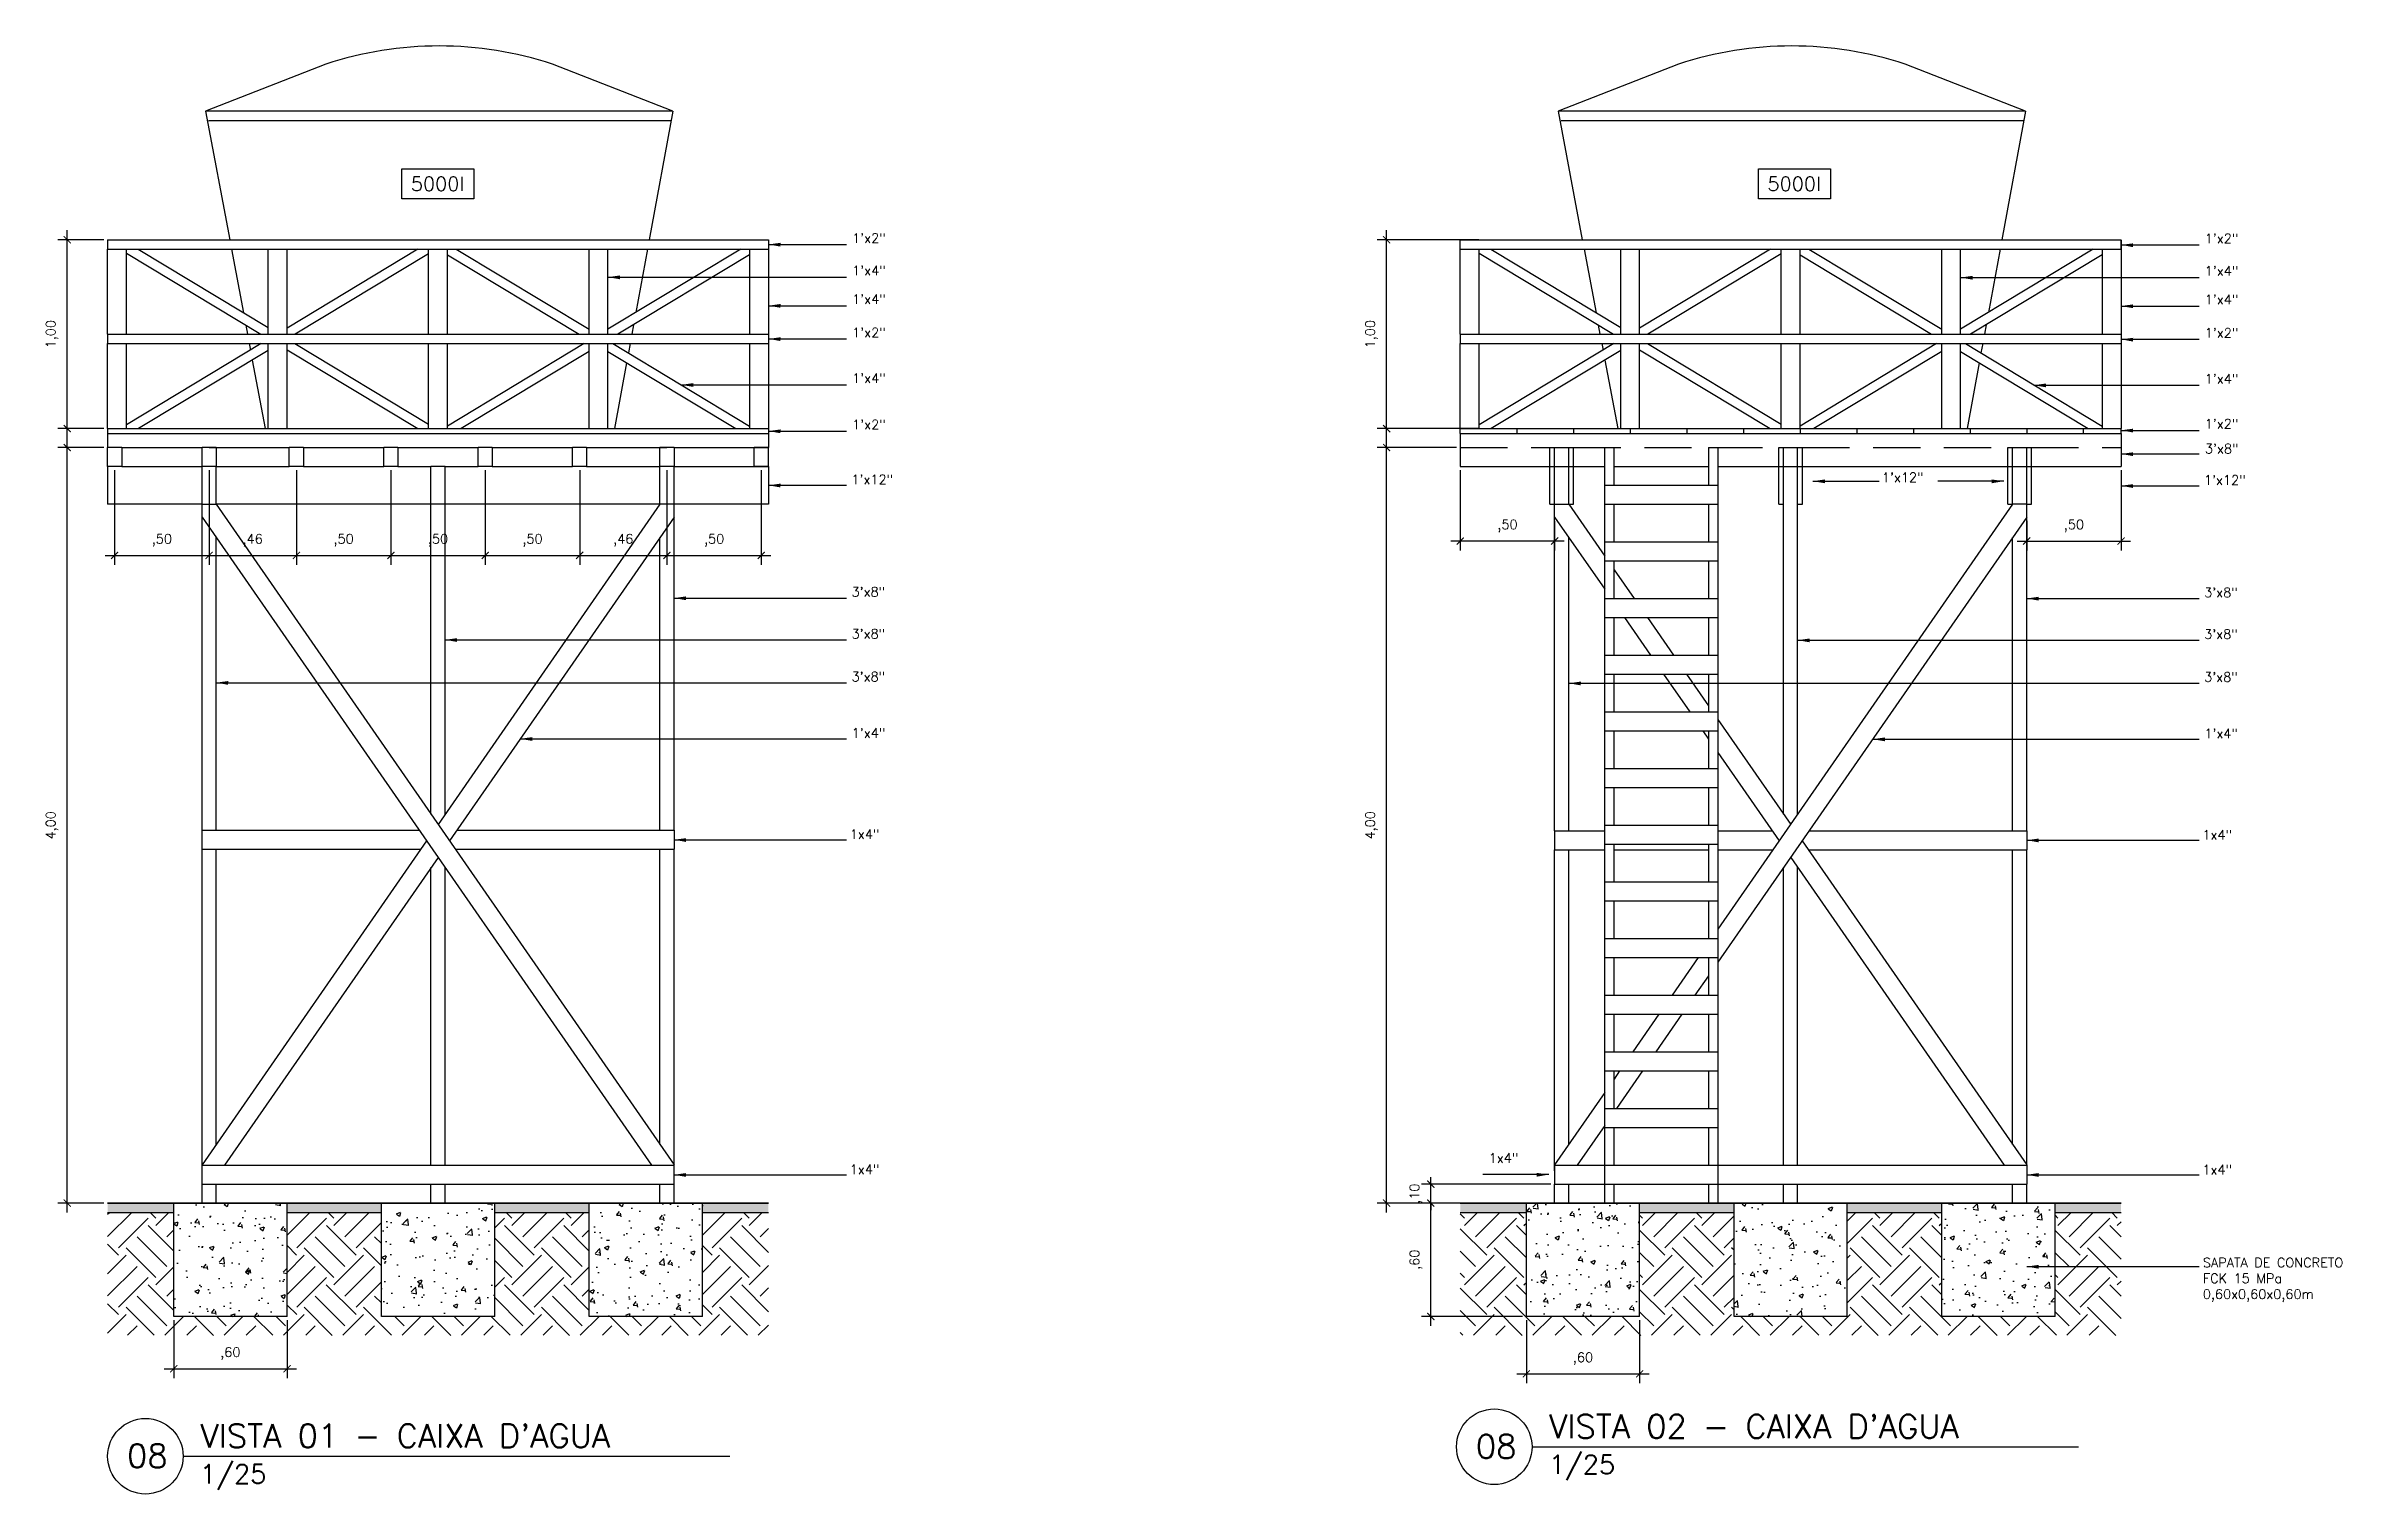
# Model space of a CAD drawing. Header units: millimetres. Extents: x 260 to 453, y 660 to 898.
# Drawn here: x 284.09 to 296.25, y 717.57 to 725.24 of the extents above; entities that cross this region are included whole.
import ezdxf

# ---------------------------------------------------------------- set-up
doc = ezdxf.new("R2010")
doc.units = ezdxf.units.MM
doc.linetypes.add('DASHED', pattern=[19.05, 12.7, -6.35])
doc.linetypes.add('HIDDEN', pattern=[0.375, 0.25, -0.125])
for name, color, linetype in [('AR_COTAS', 1, 'Continuous'), ('AR_SANITÁRIOS', 254, 'Continuous'), ('AR_SÍMBOLOS', 1, 'Continuous'), ('AR_TEXTOS', 2, 'Continuous'), ('CANT-COMPESADO E ESTR MADEIRA', 3, 'Continuous'), ('CANT-CORTE 01', 1, 'Continuous'), ('CANT-CORTE 03', 3, 'Continuous'), ('CANT-MOBILIARIO', 254, 'Continuous')]:
    doc.layers.add(name, color=color, linetype=linetype)
doc.styles.add('ROMANS', font='romans.shx')
doc.dimstyles.new('ESCALA 1.25', dxfattribs={"dimtxt": 0.05, "dimasz": 0.0375, "dimexe": 0.05, "dimexo": 0.02, "dimgap": 0.05, "dimtad": 1, "dimzin": 4, "dimtxsty": 'ROMANS', "dimblk": 'ARCHTICK', "dimcen": 0.5, "dimdle": 0.05, "dimclrd": 256, "dimclre": 256, "dimclrt": 2, "dimazin": 0, "dimtfac": 1, "dimtix": 1, "dimtmove": 2, "dimatfit": 0, "dimldrblk": 'ARCHTICK', "dimfxl": 1, "dimtolj": 1, "dimtzin": 0, "dimlwd": -1, "dimlwe": -1, "dimarcsym": 0})
pattern_1 = [(50, (-1065.41267, -206.37205), (0.227730836, -0.019923857), [0.0238125, -0.2619375]), (355, (-1065.41267, -206.37205), (-0.044053532, 0.238820804), [0.01905, -0.20955]), (100.451, (-1065.3937, -206.3737), (0.183678127, 0.21889586), [0.0202375, -0.2226125]), (46.1842, (-1065.41267, -206.30855), (0.3388488, -0.05255291), [0.03571875, -0.39290625]), (96.6356, (-1065.38443, -206.31293), (0.29675529, 0.309281945), [0.03035625, -0.33391875]), (351.184, (-1065.41267, -206.30855), (0.29675576, 0.3092814), [0.028575, -0.314325]), (21, (-1065.38092, -206.32442), (0.1895186, -0.127831898), [0.0238125, -0.2619375]), (326, (-1065.38092, -206.32442), (0.077252535, 0.230234958), [0.01905, -0.20955]), (71.4514, (-1065.36513, -206.33508), (0.266770613, 0.102403572), [0.0202375, -0.2226125]), (37.5, (-1065.41267, -206.37205), (0.003860754, 0.1056937986), [0, -0.20701, 0, -0.212725, 0, -0.21034375]), (7.5, (-1065.41267, -206.37205), (0.083524578, 0.1252257185), [0, -0.121285, 0, -0.2022475, 0, -0.08016875]), (327.5, (-1065.48347, -206.37205), (0.169488244, -0.00716093), [0, -0.079375, 0, -0.24765, 0, -0.3286125]), (317.5, (-1065.51522, -206.37205), (0.185161477, 0.031783114), [0, -0.1031875, 0, -0.164465, 0, -0.2333625])]
pattern_2 = [(50, (-1065.08436, -206.37205), (0.227730836, -0.019923857), [0.0238125, -0.2619375]), (355, (-1065.08436, -206.37205), (-0.044053532, 0.238820804), [0.01905, -0.20955]), (100.451, (-1065.06538, -206.3737), (0.183678127, 0.21889586), [0.0202375, -0.2226125]), (46.1842, (-1065.08436, -206.30855), (0.3388488, -0.05255291), [0.03571875, -0.39290625]), (96.6356, (-1065.05612, -206.31293), (0.29675529, 0.309281945), [0.03035625, -0.33391875]), (351.184, (-1065.08436, -206.30855), (0.29675576, 0.3092814), [0.028575, -0.314325]), (21, (-1065.0526, -206.32442), (0.1895186, -0.127831898), [0.0238125, -0.2619375]), (326, (-1065.0526, -206.32442), (0.077252535, 0.230234958), [0.01905, -0.20955]), (71.4514, (-1065.03681, -206.33508), (0.266770613, 0.102403572), [0.0202375, -0.2226125]), (37.5, (-1065.08436, -206.37205), (0.003860754, 0.1056937986), [0, -0.20701, 0, -0.212725, 0, -0.21034375]), (7.5, (-1065.08436, -206.37205), (0.083524578, 0.1252257185), [0, -0.121285, 0, -0.2022475, 0, -0.08016875]), (327.5, (-1065.15516, -206.37205), (0.169488244, -0.00716093), [0, -0.079375, 0, -0.24765, 0, -0.3286125]), (317.5, (-1065.18691, -206.37205), (0.185161477, 0.031783114), [0, -0.1031875, 0, -0.164465, 0, -0.2333625])]

msp = doc.modelspace()

# ---------------------------------------------------------------- texts
at = {"layer": 'AR_TEXTOS', "width": 5.4021, "style": 'ROMANS'}
for s, insert, char_height, attachment_point in [('5000l', (286.023, 724.545), 0.075, 1), ('5000l', (293.208, 724.545), 0.075, 1), ('1\'x2"', (288.36, 724.245), 0.05, 1), ('1\'x2"', (295.524, 724.243), 0.05, 1), ('1\'x4"', (288.36, 724.073), 0.05, 1), ('1\'x4"', (295.524, 724.071), 0.05, 1), ('1\'x4"', (288.36, 723.922), 0.05, 1), ('1\'x4"', (295.524, 723.92), 0.05, 1), ('1\'x2"', (288.36, 723.745), 0.05, 1), ('1\'x2"', (295.524, 723.743), 0.05, 1), ('1\'x4"', (288.36, 723.503), 0.05, 1), ('1\'x4"', (295.524, 723.5), 0.05, 1), ('1\'x2"', (288.36, 723.258), 0.05, 1), ('1\'x2"', (295.524, 723.262), 0.05, 1), ('3\'x8"', (295.703, 723.13), 0.05, 3), ('1\'x12"', (288.356, 722.967), 0.05, 1), ('1\'x12"', (293.814, 722.978), 0.05, 1), ('1\'x12"', (295.52, 722.964), 0.05, 1), ('3\'x8"', (288.357, 722.372), 0.05, 1), ('3\'x8"', (295.521, 722.369), 0.05, 1), ('3\'x8"', (288.357, 722.15), 0.05, 1), ('3\'x8"', (295.521, 722.148), 0.05, 1), ('3\'x8"', (288.357, 721.923), 0.05, 1), ('3\'x8"', (295.521, 721.921), 0.05, 1), ('1\'x4"', (288.358, 721.625), 0.05, 1), ('1\'x4"', (295.522, 721.622), 0.05, 1), ('1x4"', (288.348, 721.089), 0.05, 1), ('1x4"', (295.512, 721.086), 0.05, 1), ('1x4"', (291.732, 719.375), 0.05, 1), ('1x4"', (288.348, 719.315), 0.05, 1), ('1x4"', (295.512, 719.313), 0.05, 1), ('SAPATA DE CONCRETO \\PFCK 15 MPa\\P0,60x0,60x0,60m', (295.514, 718.821), 0.05, 1), ('1/25', (292.05, 717.777), 0.1, 1), ('1/25', (284.906, 717.727), 0.1, 1)]:
    msp.add_mtext(s, dxfattribs=dict(at, insert=insert, char_height=char_height, attachment_point=attachment_point))
at = {"layer": 'AR_TEXTOS', "color": 4, "char_height": 0.125, "width": 5.43977, "attachment_point": 4, "style": 'ROMANS'}
for s, insert in [("VISTA 01 - CAIXA D'AGUA", (284.909, 717.879)), ("VISTA 02 - CAIXA D'AGUA", (292.052, 717.929)), ('08', (284.52, 717.773)), ('08', (291.664, 717.823))]:
    msp.add_mtext(s, dxfattribs=dict(at, insert=insert))

# ---------------------------------------------------------------- blocks, each defined once
blk = doc.blocks.new('_ArchTick')
at = {"color": 0, "const_width": 0.15}
blk.add_lwpolyline([(-0.5, -0.5), (0.5, 0.5)], dxfattribs=at)
blk = doc.blocks.new('*D61')
at = {"layer": 'AR_COTAS', "transparency": 16777216}
for p, q in [((291.931, 718.491), (291.931, 718.157)), ((292.531, 718.491), (292.531, 718.157)), ((291.881, 718.207), (292.581, 718.207))]:
    blk.add_line(p, q, dxfattribs=at)
at = {"layer": 'Defpoints', "color": 0, "transparency": 16777216}
for p in [(291.931, 718.511), (292.531, 718.511), (292.531, 718.207)]:
    blk.add_point(p, dxfattribs=at)
at = {"layer": 'AR_COTAS', "transparency": 16777216, "xscale": 0.0375, "yscale": 0.0375, "zscale": 0.0375, "rotation": 180}
blk.add_blockref('_ArchTick', (291.931, 718.207), dxfattribs=at)
at = {"layer": 'AR_COTAS', "transparency": 16777216, "xscale": 0.0375, "yscale": 0.0375, "zscale": 0.0375}
blk.add_blockref('_ArchTick', (292.531, 718.207), dxfattribs=at)
at = {"layer": 'AR_COTAS', "color": 2, "transparency": 16777216, "insert": (292.231, 718.287), "char_height": 0.05, "attachment_point": 5, "style": 'ROMANS'}
blk.add_mtext('\\A1;,60', dxfattribs=at)
blk = doc.blocks.new('*D62')
at = {"layer": 'AR_COTAS', "transparency": 16777216}
for p, q in [((291.191, 723.161), (291.191, 724.261)), ((291.68, 724.211), (291.141, 724.211)), ((291.68, 723.211), (291.141, 723.211))]:
    blk.add_line(p, q, dxfattribs=at)
at = {"layer": 'Defpoints', "color": 0, "transparency": 16777216}
for p in [(291.191, 724.211), (291.7, 724.211), (291.7, 723.211)]:
    blk.add_point(p, dxfattribs=at)
at = {"layer": 'AR_COTAS', "transparency": 16777216, "xscale": 0.0375, "yscale": 0.0375, "zscale": 0.0375}
for p, rotation in [((291.191, 724.211), 90), ((291.191, 723.211), 270)]:
    blk.add_blockref('_ArchTick', p, dxfattribs=dict(at, rotation=rotation))
at = {"layer": 'AR_COTAS', "color": 2, "transparency": 16777216, "insert": (291.111, 723.711), "char_height": 0.05, "attachment_point": 5, "rotation": 90, "style": 'ROMANS'}
blk.add_mtext('\\A1;1,00', dxfattribs=at)
blk = doc.blocks.new('*D63')
at = {"layer": 'AR_COTAS', "transparency": 16777216}
for p, q in [((284.767, 718.491), (284.767, 718.184)), ((285.367, 718.491), (285.367, 718.184)), ((284.717, 718.234), (285.417, 718.234))]:
    blk.add_line(p, q, dxfattribs=at)
at = {"layer": 'Defpoints', "color": 0, "transparency": 16777216}
for p in [(284.767, 718.511), (285.367, 718.511), (285.367, 718.234)]:
    blk.add_point(p, dxfattribs=at)
at = {"layer": 'AR_COTAS', "transparency": 16777216, "xscale": 0.0375, "yscale": 0.0375, "zscale": 0.0375, "rotation": 180}
blk.add_blockref('_ArchTick', (284.767, 718.234), dxfattribs=at)
at = {"layer": 'AR_COTAS', "transparency": 16777216, "xscale": 0.0375, "yscale": 0.0375, "zscale": 0.0375}
blk.add_blockref('_ArchTick', (285.367, 718.234), dxfattribs=at)
at = {"layer": 'AR_COTAS', "color": 2, "transparency": 16777216, "insert": (285.067, 718.314), "char_height": 0.05, "attachment_point": 5, "style": 'ROMANS'}
blk.add_mtext('\\A1;,60', dxfattribs=at)
blk = doc.blocks.new('*D132')
at = {"layer": 'AR_COTAS', "transparency": 16777216}
for p, q in [((284.454, 722.991), (284.454, 722.49)), ((284.954, 722.991), (284.954, 722.49)), ((284.404, 722.54), (285.004, 722.54))]:
    blk.add_line(p, q, dxfattribs=at)
at = {"layer": 'Defpoints', "color": 0, "transparency": 16777216}
for p in [(284.454, 723.011), (284.954, 723.011), (284.954, 722.54)]:
    blk.add_point(p, dxfattribs=at)
at = {"layer": 'AR_COTAS', "transparency": 16777216, "xscale": 0.0375, "yscale": 0.0375, "zscale": 0.0375, "rotation": 180}
blk.add_blockref('_ArchTick', (284.454, 722.54), dxfattribs=at)
at = {"layer": 'AR_COTAS', "transparency": 16777216, "xscale": 0.0375, "yscale": 0.0375, "zscale": 0.0375}
blk.add_blockref('_ArchTick', (284.954, 722.54), dxfattribs=at)
at = {"layer": 'AR_COTAS', "color": 2, "transparency": 16777216, "insert": (284.704, 722.62), "char_height": 0.05, "attachment_point": 5, "style": 'ROMANS'}
blk.add_mtext('\\A1;,50', dxfattribs=at)
blk = doc.blocks.new('*D133')
at = {"layer": 'AR_COTAS', "transparency": 16777216}
for p, q in [((284.954, 722.991), (284.954, 722.49)), ((285.417, 722.991), (285.417, 722.49)), ((284.904, 722.54), (285.467, 722.54))]:
    blk.add_line(p, q, dxfattribs=at)
at = {"layer": 'Defpoints', "color": 0, "transparency": 16777216}
for p in [(284.954, 723.011), (285.417, 723.011), (285.417, 722.54)]:
    blk.add_point(p, dxfattribs=at)
at = {"layer": 'AR_COTAS', "transparency": 16777216, "xscale": 0.0375, "yscale": 0.0375, "zscale": 0.0375, "rotation": 180}
blk.add_blockref('_ArchTick', (284.954, 722.54), dxfattribs=at)
at = {"layer": 'AR_COTAS', "transparency": 16777216, "xscale": 0.0375, "yscale": 0.0375, "zscale": 0.0375}
blk.add_blockref('_ArchTick', (285.417, 722.54), dxfattribs=at)
at = {"layer": 'AR_COTAS', "color": 2, "transparency": 16777216, "insert": (285.185, 722.62), "char_height": 0.05, "attachment_point": 5, "style": 'ROMANS'}
blk.add_mtext('\\A1;,46', dxfattribs=at)
blk = doc.blocks.new('*D134')
at = {"layer": 'AR_COTAS', "transparency": 16777216}
for p, q in [((285.417, 722.991), (285.417, 722.49)), ((285.917, 722.991), (285.917, 722.49)), ((285.367, 722.54), (285.967, 722.54))]:
    blk.add_line(p, q, dxfattribs=at)
at = {"layer": 'Defpoints', "color": 0, "transparency": 16777216}
for p in [(285.417, 723.011), (285.917, 723.011), (285.917, 722.54)]:
    blk.add_point(p, dxfattribs=at)
at = {"layer": 'AR_COTAS', "transparency": 16777216, "xscale": 0.0375, "yscale": 0.0375, "zscale": 0.0375, "rotation": 180}
blk.add_blockref('_ArchTick', (285.417, 722.54), dxfattribs=at)
at = {"layer": 'AR_COTAS', "transparency": 16777216, "xscale": 0.0375, "yscale": 0.0375, "zscale": 0.0375}
blk.add_blockref('_ArchTick', (285.917, 722.54), dxfattribs=at)
at = {"layer": 'AR_COTAS', "color": 2, "transparency": 16777216, "insert": (285.667, 722.62), "char_height": 0.05, "attachment_point": 5, "style": 'ROMANS'}
blk.add_mtext('\\A1;,50', dxfattribs=at)
blk = doc.blocks.new('*D135')
at = {"layer": 'AR_COTAS', "transparency": 16777216}
for p, q in [((285.917, 722.991), (285.917, 722.49)), ((286.417, 722.991), (286.417, 722.49)), ((285.867, 722.54), (286.467, 722.54))]:
    blk.add_line(p, q, dxfattribs=at)
at = {"layer": 'Defpoints', "color": 0, "transparency": 16777216}
for p in [(285.917, 723.011), (286.417, 723.011), (286.417, 722.54)]:
    blk.add_point(p, dxfattribs=at)
at = {"layer": 'AR_COTAS', "transparency": 16777216, "xscale": 0.0375, "yscale": 0.0375, "zscale": 0.0375, "rotation": 180}
blk.add_blockref('_ArchTick', (285.917, 722.54), dxfattribs=at)
at = {"layer": 'AR_COTAS', "transparency": 16777216, "xscale": 0.0375, "yscale": 0.0375, "zscale": 0.0375}
blk.add_blockref('_ArchTick', (286.417, 722.54), dxfattribs=at)
at = {"layer": 'AR_COTAS', "color": 2, "transparency": 16777216, "insert": (286.167, 722.62), "char_height": 0.05, "attachment_point": 5, "style": 'ROMANS'}
blk.add_mtext('\\A1;,50', dxfattribs=at)
blk = doc.blocks.new('*D136')
at = {"layer": 'AR_COTAS', "transparency": 16777216}
for p, q in [((286.417, 722.991), (286.417, 722.49)), ((286.917, 722.991), (286.917, 722.49)), ((286.367, 722.54), (286.967, 722.54))]:
    blk.add_line(p, q, dxfattribs=at)
at = {"layer": 'Defpoints', "color": 0, "transparency": 16777216}
for p in [(286.417, 723.011), (286.917, 723.011), (286.917, 722.54)]:
    blk.add_point(p, dxfattribs=at)
at = {"layer": 'AR_COTAS', "transparency": 16777216, "xscale": 0.0375, "yscale": 0.0375, "zscale": 0.0375, "rotation": 180}
blk.add_blockref('_ArchTick', (286.417, 722.54), dxfattribs=at)
at = {"layer": 'AR_COTAS', "transparency": 16777216, "xscale": 0.0375, "yscale": 0.0375, "zscale": 0.0375}
blk.add_blockref('_ArchTick', (286.917, 722.54), dxfattribs=at)
at = {"layer": 'AR_COTAS', "color": 2, "transparency": 16777216, "insert": (286.667, 722.62), "char_height": 0.05, "attachment_point": 5, "style": 'ROMANS'}
blk.add_mtext('\\A1;,50', dxfattribs=at)
blk = doc.blocks.new('*D137')
at = {"layer": 'AR_COTAS', "transparency": 16777216}
for p, q in [((286.917, 722.991), (286.917, 722.49)), ((287.379, 722.991), (287.379, 722.49)), ((286.867, 722.54), (287.429, 722.54))]:
    blk.add_line(p, q, dxfattribs=at)
at = {"layer": 'Defpoints', "color": 0, "transparency": 16777216}
for p in [(286.917, 723.011), (287.379, 723.011), (287.379, 722.54)]:
    blk.add_point(p, dxfattribs=at)
at = {"layer": 'AR_COTAS', "transparency": 16777216, "xscale": 0.0375, "yscale": 0.0375, "zscale": 0.0375, "rotation": 180}
blk.add_blockref('_ArchTick', (286.917, 722.54), dxfattribs=at)
at = {"layer": 'AR_COTAS', "transparency": 16777216, "xscale": 0.0375, "yscale": 0.0375, "zscale": 0.0375}
blk.add_blockref('_ArchTick', (287.379, 722.54), dxfattribs=at)
at = {"layer": 'AR_COTAS', "color": 2, "transparency": 16777216, "insert": (287.148, 722.62), "char_height": 0.05, "attachment_point": 5, "style": 'ROMANS'}
blk.add_mtext('\\A1;,46', dxfattribs=at)
blk = doc.blocks.new('*D138')
at = {"layer": 'AR_COTAS', "transparency": 16777216}
for p, q in [((287.379, 722.991), (287.379, 722.49)), ((287.879, 722.991), (287.879, 722.49)), ((287.329, 722.54), (287.929, 722.54))]:
    blk.add_line(p, q, dxfattribs=at)
at = {"layer": 'Defpoints', "color": 0, "transparency": 16777216}
for p in [(287.379, 723.011), (287.879, 723.011), (287.879, 722.54)]:
    blk.add_point(p, dxfattribs=at)
at = {"layer": 'AR_COTAS', "transparency": 16777216, "xscale": 0.0375, "yscale": 0.0375, "zscale": 0.0375, "rotation": 180}
blk.add_blockref('_ArchTick', (287.379, 722.54), dxfattribs=at)
at = {"layer": 'AR_COTAS', "transparency": 16777216, "xscale": 0.0375, "yscale": 0.0375, "zscale": 0.0375}
blk.add_blockref('_ArchTick', (287.879, 722.54), dxfattribs=at)
at = {"layer": 'AR_COTAS', "color": 2, "transparency": 16777216, "insert": (287.629, 722.62), "char_height": 0.05, "attachment_point": 5, "style": 'ROMANS'}
blk.add_mtext('\\A1;,50', dxfattribs=at)
blk = doc.blocks.new('*D139')
at = {"layer": 'AR_COTAS', "transparency": 16777216}
for p, q in [((291.911, 719.111), (291.375, 719.111)), ((291.425, 718.461), (291.425, 719.161)), ((291.911, 718.511), (291.375, 718.511))]:
    blk.add_line(p, q, dxfattribs=at)
at = {"layer": 'Defpoints', "color": 0, "transparency": 16777216}
for p in [(291.425, 719.111), (291.931, 719.111), (291.931, 718.511)]:
    blk.add_point(p, dxfattribs=at)
at = {"layer": 'AR_COTAS', "transparency": 16777216, "xscale": 0.0375, "yscale": 0.0375, "zscale": 0.0375}
for p, rotation in [((291.425, 719.111), 90), ((291.425, 718.511), 270)]:
    blk.add_blockref('_ArchTick', p, dxfattribs=dict(at, rotation=rotation))
at = {"layer": 'AR_COTAS', "color": 2, "transparency": 16777216, "insert": (291.346, 718.811), "char_height": 0.05, "attachment_point": 5, "rotation": 90, "style": 'ROMANS'}
blk.add_mtext('\\A1;,60', dxfattribs=at)
blk = doc.blocks.new('*D140')
at = {"layer": 'AR_COTAS', "transparency": 16777216}
for p, q in [((291.425, 719.211), (291.425, 719.248)), ((292.061, 719.211), (291.375, 719.211)), ((291.561, 719.111), (291.375, 719.111)), ((291.425, 719.111), (291.425, 719.211)), ((291.425, 719.111), (291.425, 719.073))]:
    blk.add_line(p, q, dxfattribs=at)
at = {"layer": 'Defpoints', "color": 0, "transparency": 16777216}
for p in [(291.425, 719.211), (291.581, 719.111), (292.081, 719.211)]:
    blk.add_point(p, dxfattribs=at)
at = {"layer": 'AR_COTAS', "transparency": 16777216, "xscale": 0.0375, "yscale": 0.0375, "zscale": 0.0375}
for p, rotation in [((291.425, 719.211), 270), ((291.425, 719.111), 90)]:
    blk.add_blockref('_ArchTick', p, dxfattribs=dict(at, rotation=rotation))
at = {"layer": 'AR_COTAS', "color": 2, "transparency": 16777216, "insert": (291.346, 719.161), "char_height": 0.05, "attachment_point": 5, "rotation": 90, "style": 'ROMANS'}
blk.add_mtext('\\A1;,10', dxfattribs=at)
blk = doc.blocks.new('*D141')
at = {"layer": 'AR_COTAS', "transparency": 16777216}
for p, q in [((291.581, 722.991), (291.581, 722.566)), ((292.081, 722.723), (292.081, 722.566)), ((292.131, 722.616), (291.531, 722.616))]:
    blk.add_line(p, q, dxfattribs=at)
at = {"layer": 'Defpoints', "color": 0, "transparency": 16777216}
for p in [(291.581, 723.011), (292.081, 722.743), (291.581, 722.616)]:
    blk.add_point(p, dxfattribs=at)
at = {"layer": 'AR_COTAS', "transparency": 16777216, "xscale": 0.0375, "yscale": 0.0375, "zscale": 0.0375, "rotation": 180}
blk.add_blockref('_ArchTick', (291.581, 722.616), dxfattribs=at)
at = {"layer": 'AR_COTAS', "transparency": 16777216, "xscale": 0.0375, "yscale": 0.0375, "zscale": 0.0375}
blk.add_blockref('_ArchTick', (292.081, 722.616), dxfattribs=at)
at = {"layer": 'AR_COTAS', "color": 2, "transparency": 16777216, "insert": (291.831, 722.696), "char_height": 0.05, "attachment_point": 5, "style": 'ROMANS'}
blk.add_mtext('\\A1;,50', dxfattribs=at)
blk = doc.blocks.new('*D142')
at = {"layer": 'AR_COTAS', "transparency": 16777216}
for p, q in [((295.081, 722.991), (295.081, 722.566)), ((294.581, 722.723), (294.581, 722.566)), ((294.531, 722.616), (295.131, 722.616))]:
    blk.add_line(p, q, dxfattribs=at)
at = {"layer": 'Defpoints', "color": 0, "transparency": 16777216}
for p in [(295.081, 723.011), (294.581, 722.743), (295.081, 722.616)]:
    blk.add_point(p, dxfattribs=at)
at = {"layer": 'AR_COTAS', "transparency": 16777216, "xscale": 0.0375, "yscale": 0.0375, "zscale": 0.0375, "rotation": 180}
blk.add_blockref('_ArchTick', (294.581, 722.616), dxfattribs=at)
at = {"layer": 'AR_COTAS', "transparency": 16777216, "xscale": 0.0375, "yscale": 0.0375, "zscale": 0.0375}
blk.add_blockref('_ArchTick', (295.081, 722.616), dxfattribs=at)
at = {"layer": 'AR_COTAS', "color": 2, "transparency": 16777216, "insert": (294.831, 722.696), "char_height": 0.05, "attachment_point": 5, "style": 'ROMANS'}
blk.add_mtext('\\A1;,50', dxfattribs=at)
blk = doc.blocks.new('*D143')
at = {"layer": 'AR_COTAS', "transparency": 16777216}
for p, q in [((284.203, 719.061), (284.203, 723.161)), ((284.397, 723.111), (284.153, 723.111)), ((284.397, 719.111), (284.153, 719.111))]:
    blk.add_line(p, q, dxfattribs=at)
at = {"layer": 'Defpoints', "color": 0, "transparency": 16777216}
for p in [(284.203, 723.111), (284.417, 723.111), (284.417, 719.111)]:
    blk.add_point(p, dxfattribs=at)
at = {"layer": 'AR_COTAS', "transparency": 16777216, "xscale": 0.0375, "yscale": 0.0375, "zscale": 0.0375}
for p, rotation in [((284.203, 723.111), 90), ((284.203, 719.111), 270)]:
    blk.add_blockref('_ArchTick', p, dxfattribs=dict(at, rotation=rotation))
at = {"layer": 'AR_COTAS', "color": 2, "transparency": 16777216, "insert": (284.123, 721.111), "char_height": 0.05, "attachment_point": 5, "rotation": 90, "style": 'ROMANS'}
blk.add_mtext('\\A1;4,00', dxfattribs=at)
blk = doc.blocks.new('*D144')
at = {"layer": 'AR_COTAS', "transparency": 16777216}
for p, q in [((284.203, 723.161), (284.203, 724.261)), ((284.397, 724.211), (284.153, 724.211)), ((284.397, 723.211), (284.153, 723.211))]:
    blk.add_line(p, q, dxfattribs=at)
at = {"layer": 'Defpoints', "color": 0, "transparency": 16777216}
for p in [(284.203, 724.211), (284.417, 724.211), (284.417, 723.211)]:
    blk.add_point(p, dxfattribs=at)
at = {"layer": 'AR_COTAS', "transparency": 16777216, "xscale": 0.0375, "yscale": 0.0375, "zscale": 0.0375}
for p, rotation in [((284.203, 724.211), 90), ((284.203, 723.211), 270)]:
    blk.add_blockref('_ArchTick', p, dxfattribs=dict(at, rotation=rotation))
at = {"layer": 'AR_COTAS', "color": 2, "transparency": 16777216, "insert": (284.123, 723.711), "char_height": 0.05, "attachment_point": 5, "rotation": 90, "style": 'ROMANS'}
blk.add_mtext('\\A1;1,00', dxfattribs=at)
blk = doc.blocks.new('*D64')
at = {"layer": 'AR_COTAS', "transparency": 16777216}
for p, q in [((291.191, 719.061), (291.191, 723.161)), ((291.561, 723.111), (291.141, 723.111)), ((291.561, 719.111), (291.141, 719.111))]:
    blk.add_line(p, q, dxfattribs=at)
at = {"layer": 'Defpoints', "color": 0, "transparency": 16777216}
for p in [(291.191, 723.111), (291.581, 723.111), (291.581, 719.111)]:
    blk.add_point(p, dxfattribs=at)
at = {"layer": 'AR_COTAS', "transparency": 16777216, "xscale": 0.0375, "yscale": 0.0375, "zscale": 0.0375}
for p, rotation in [((291.191, 723.111), 90), ((291.191, 719.111), 270)]:
    blk.add_blockref('_ArchTick', p, dxfattribs=dict(at, rotation=rotation))
at = {"layer": 'AR_COTAS', "color": 2, "transparency": 16777216, "insert": (291.111, 721.111), "char_height": 0.05, "attachment_point": 5, "rotation": 90, "style": 'ROMANS'}
blk.add_mtext('\\A1;4,00', dxfattribs=at)

# ---------------------------------------------------------------- dimensions: what is measured, and where the dimension line sits
at = {"layer": 'AR_COTAS'}
for base, p1, p2, picture, middle in [((284.203, 724.211), (284.417, 723.211), (284.417, 724.211), '*D144', (284.123, 723.711)), ((284.203, 723.111), (284.417, 719.111), (284.417, 723.111), '*D143', (284.123, 721.111)), ((291.191, 723.111), (291.581, 719.111), (291.581, 723.111), '*D64', (291.111, 721.111)), ((291.425, 719.211), (291.581, 719.111), (292.081, 719.211), '*D140', (291.346, 719.161)), ((291.425, 719.111), (291.931, 718.511), (291.931, 719.111), '*D139', (291.346, 718.811))]:
    dim = msp.add_linear_dim(base=base, p1=p1, p2=p2, angle=90, dimstyle='ESCALA 1.25', dxfattribs=at)
    dim.commit()
    dim.dimension.update_dxf_attribs({"geometry": picture, "text_midpoint": middle})
for p1, p2, distance, picture, middle in [((291.7, 723.211), (291.7, 724.211), 0.51, '*D62', (291.111, 723.711)), ((284.767, 718.511), (285.367, 718.511), -0.277, '*D63', (285.067, 718.314)), ((291.931, 718.511), (292.531, 718.511), -0.304, '*D61', (292.231, 718.287))]:
    dim = msp.add_aligned_dim(p1=p1, p2=p2, distance=distance, dimstyle='ESCALA 1.25', dxfattribs=at)
    dim.commit()
    dim.dimension.update_dxf_attribs({"geometry": picture, "text_midpoint": middle})
for base, p1, p2, picture, middle in [((284.954, 722.54), (284.454, 723.011), (284.954, 723.011), '*D132', (284.704, 722.62)), ((285.417, 722.54), (284.954, 723.011), (285.417, 723.011), '*D133', (285.185, 722.62)), ((285.917, 722.54), (285.417, 723.011), (285.917, 723.011), '*D134', (285.667, 722.62)), ((286.417, 722.54), (285.917, 723.011), (286.417, 723.011), '*D135', (286.167, 722.62)), ((286.917, 722.54), (286.417, 723.011), (286.917, 723.011), '*D136', (286.667, 722.62)), ((287.379, 722.54), (286.917, 723.011), (287.379, 723.011), '*D137', (287.148, 722.62)), ((287.879, 722.54), (287.379, 723.011), (287.879, 723.011), '*D138', (287.629, 722.62)), ((291.581, 722.616), (292.081, 722.743), (291.581, 723.011), '*D141', (291.831, 722.696)), ((295.081, 722.616), (294.581, 722.743), (295.081, 723.011), '*D142', (294.831, 722.696))]:
    dim = msp.add_linear_dim(base=base, p1=p1, p2=p2, dimstyle='ESCALA 1.25', dxfattribs=at)
    dim.commit()
    dim.dimension.update_dxf_attribs({"geometry": picture, "text_midpoint": middle})

# ---------------------------------------------------------------- hatches: boundary and pattern name
at = {"layer": 'CANT-COMPESADO E ESTR MADEIRA'}
h = msp.add_hatch(dxfattribs=at)
h.set_pattern_fill('AR-SAND', color=256, scale=0.035, style=0)
h.set_pattern_definition([(37.5, (-1065.4127, -206.372), (-0.0560011, 1.7129463), [0, -1.35128, 0, -1.5113, 0, -1.444625]), (7.5, (-1065.4127, -206.372), (1.5733315, 2.508888), [0, -0.72898, 0, -1.21793, 0, -0.466725]), (327.5, (-1066.5061, -206.372), (2.7684733, 0.0050301), [0, -0.4445, 0, -1.6002, 0, -2.08915]), (317.5, (-1066.5061, -206.372), (2.6724476, 0.7802526), [0, -0.22225, 0, -1.04902, 0, -1.20015])])
h.paths.add_polyline_path([(292.531, 718.511), (292.531, 719.111), (291.931, 719.111), (291.931, 718.511)])
at = {"layer": 'CANT-CORTE 01'}
h = msp.add_hatch(dxfattribs=at)
h.set_pattern_fill('AR-CONC', color=1, scale=0.00125, style=0)
h.set_pattern_definition(pattern_2)
h.paths.add_polyline_path([(284.767, 719.111), (284.767, 718.511), (285.367, 718.511), (285.367, 719.111)])
h = msp.add_hatch(dxfattribs=at)
h.set_pattern_fill('AR-CONC', color=1, scale=0.00125, style=0)
h.set_pattern_definition(pattern_2)
h.paths.add_polyline_path([(285.867, 718.511), (286.467, 718.511), (286.467, 719.111), (285.867, 719.111)])
h = msp.add_hatch(dxfattribs=at)
h.set_pattern_fill('AR-CONC', color=1, scale=0.00125, style=0)
h.set_pattern_definition(pattern_2)
h.paths.add_polyline_path([(286.967, 718.511), (287.567, 718.511), (287.567, 719.111), (286.967, 719.111)])
h = msp.add_hatch(dxfattribs=at)
h.set_pattern_fill('AR-CONC', color=1, scale=0.00125, style=0)
h.set_pattern_definition(pattern_1)
h.paths.add_polyline_path([(292.531, 719.111), (291.931, 719.111), (291.931, 718.511), (292.531, 718.511)])
h = msp.add_hatch(dxfattribs=at)
h.set_pattern_fill('AR-CONC', color=1, scale=0.00125, style=0)
h.set_pattern_definition(pattern_1)
h.paths.add_polyline_path([(293.031, 718.511), (293.631, 718.511), (293.631, 719.111), (293.031, 719.111)])
h = msp.add_hatch(dxfattribs=at)
h.set_pattern_fill('AR-CONC', color=1, scale=0.00125, style=0)
h.set_pattern_definition(pattern_1)
h.paths.add_polyline_path([(294.131, 718.511), (294.731, 718.511), (294.731, 719.111), (294.131, 719.111)])
at = {"layer": 'CANT-CORTE 01', "ltscale": 0.5}
h = msp.add_hatch(dxfattribs=at)
h.set_pattern_fill('EARTH', color=254, scale=0.035, angle=405, style=0)
h.set_pattern_definition([(45, (-1075.2256, -206.76607), (7e-16, 0.314308964), [0.22225, -0.22225]), (45, (-1075.28454, -206.70714), (7e-16, 0.314308964), [0.22225, -0.22225]), (45, (-1075.34347, -206.6482), (7e-16, 0.314308964), [0.22225, -0.22225]), (135, (-1075.34347, -206.60892), (-0.314308964, 7e-16), [0.22225, -0.22225]), (135, (-1075.28454, -206.54999), (-0.314308964, 7e-16), [0.22225, -0.22225]), (135, (-1075.2256, -206.49105), (-0.314308964, 7e-16), [0.22225, -0.22225])])
h.paths.add_polyline_path([(287.917, 719.061), (287.567, 719.061), (287.567, 718.511), (286.967, 718.511), (286.967, 719.061), (286.467, 719.061), (286.467, 718.511), (285.867, 718.511), (285.867, 719.061), (285.367, 719.061), (285.367, 718.511), (284.767, 718.511), (284.767, 719.061), (284.417, 719.061), (284.417, 718.411), (287.917, 718.411)])
h = msp.add_hatch(dxfattribs=at)
h.set_pattern_fill('EARTH', color=254, scale=0.035, angle=405, style=0)
h.set_pattern_definition([(45, (-1073.95122, -206.76607), (7e-16, 0.314308964), [0.22225, -0.22225]), (45, (-1074.01015, -206.70714), (7e-16, 0.314308964), [0.22225, -0.22225]), (45, (-1074.06908, -206.6482), (7e-16, 0.314308964), [0.22225, -0.22225]), (135, (-1074.06908, -206.60892), (-0.314308964, 7e-16), [0.22225, -0.22225]), (135, (-1074.01015, -206.54999), (-0.314308964, 7e-16), [0.22225, -0.22225]), (135, (-1073.95122, -206.49105), (-0.314308964, 7e-16), [0.22225, -0.22225])])
h.paths.add_polyline_path([(295.081, 719.061), (294.731, 719.061), (294.731, 718.511), (294.131, 718.511), (294.131, 719.061), (293.631, 719.061), (293.631, 718.511), (293.031, 718.511), (293.031, 719.061), (292.531, 719.061), (292.531, 718.511), (291.931, 718.511), (291.931, 719.061), (291.581, 719.061), (291.581, 718.411), (295.081, 718.411)])
at = {"layer": 'CANT-CORTE 03'}
for points in [[(284.767, 719.111), (284.417, 719.111), (284.417, 719.061), (284.767, 719.061)], [(285.867, 719.111), (285.367, 719.111), (285.367, 719.061), (285.867, 719.061)], [(286.967, 719.111), (286.467, 719.111), (286.467, 719.061), (286.967, 719.061)], [(287.917, 719.111), (287.567, 719.111), (287.567, 719.061), (287.917, 719.061)], [(291.931, 719.111), (291.581, 719.111), (291.581, 719.061), (291.931, 719.061)], [(293.031, 719.111), (292.531, 719.111), (292.531, 719.061), (293.031, 719.061)], [(294.131, 719.111), (293.631, 719.111), (293.631, 719.061), (294.131, 719.061)], [(295.081, 719.111), (294.731, 719.111), (294.731, 719.061), (295.081, 719.061)]]:
    msp.add_hatch(color=256, dxfattribs=at).paths.add_polyline_path(points)

# ---------------------------------------------------------------- linework, layer by layer
at = {"layer": 'AR_COTAS'}
for points in [[(285.975, 724.586), (286.357, 724.586), (286.357, 724.428), (285.975, 724.428)], [(293.16, 724.586), (293.542, 724.586), (293.542, 724.428), (293.16, 724.428)]]:
    msp.add_lwpolyline(points, close=True, dxfattribs=at)
at = {"layer": 'AR_SANITÁRIOS'}
for p, q in [((285.573, 725.141), (284.936, 724.891)), ((287.41, 724.891), (286.773, 725.141)), ((292.737, 725.141), (292.1, 724.891)), ((294.574, 724.891), (293.937, 725.141)), ((284.936, 724.891), (285.064, 724.211)), ((287.41, 724.891), (284.936, 724.891)), ((287.401, 724.841), (284.951, 724.841)), ((287.41, 724.891), (287.285, 724.211)), ((292.1, 724.891), (292.227, 724.211)), ((294.574, 724.891), (292.1, 724.891)), ((294.565, 724.841), (292.115, 724.841)), ((294.574, 724.891), (294.449, 724.211)), ((285.073, 724.161), (285.136, 723.825)), ((287.276, 724.161), (287.214, 723.826)), ((292.237, 724.161), (292.3, 723.825)), ((294.44, 724.161), (294.378, 723.826)), ((285.148, 723.759), (285.157, 723.711)), ((287.202, 723.761), (287.193, 723.711)), ((292.312, 723.759), (292.321, 723.711)), ((294.366, 723.761), (294.357, 723.711)), ((285.167, 723.661), (285.173, 723.627)), ((287.184, 723.661), (287.175, 723.612)), ((292.33, 723.661), (292.337, 723.627)), ((294.348, 723.661), (294.339, 723.612)), ((285.183, 723.574), (285.251, 723.211)), ((287.165, 723.559), (287.101, 723.211)), ((292.347, 723.574), (292.415, 723.211)), ((294.329, 723.559), (294.265, 723.211))]:
    msp.add_line(p, q, dxfattribs=at)
for centre in [(286.173, 723.319), (293.337, 723.319)]:
    msp.add_arc(centre, 1.918, 71.7673, 108.2327, dxfattribs=at)
at = {"layer": 'AR_SÍMBOLOS'}
for p, q in [((287.917, 724.186), (288.331, 724.186)), ((295.081, 724.184), (295.495, 724.184)), ((287.067, 724.013), (288.331, 724.013)), ((294.231, 724.011), (295.495, 724.011)), ((287.917, 723.862), (288.331, 723.862)), ((295.081, 723.86), (295.495, 723.86)), ((287.917, 723.686), (288.331, 723.686)), ((295.081, 723.684), (295.495, 723.684)), ((287.455, 723.443), (288.331, 723.443)), ((294.619, 723.441), (295.495, 723.441)), ((287.917, 723.198), (288.331, 723.198)), ((295.081, 723.202), (295.495, 723.202)), ((295.081, 723.077), (295.495, 723.077)), ((287.917, 722.911), (288.331, 722.911)), ((293.449, 722.933), (293.799, 722.933)), ((294.46, 722.933), (294.11, 722.933)), ((295.081, 722.909), (295.495, 722.909)), ((287.417, 722.314), (288.331, 722.314)), ((294.581, 722.312), (295.495, 722.312)), ((286.204, 722.093), (288.331, 722.093)), ((293.368, 722.091), (295.495, 722.091)), ((284.992, 721.866), (288.331, 721.866)), ((292.156, 721.863), (295.495, 721.863)), ((286.602, 721.569), (288.331, 721.569)), ((293.766, 721.567), (295.495, 721.567)), ((287.417, 721.035), (288.331, 721.035)), ((294.581, 721.032), (295.495, 721.032)), ((287.417, 719.261), (288.331, 719.261)), ((292.05, 719.262), (291.7, 719.262)), ((294.581, 719.261), (295.495, 719.261)), ((294.581, 718.775), (295.495, 718.775))]:
    msp.add_line(p, q, dxfattribs=at)
at = {"layer": 'AR_SÍMBOLOS', "color": 2}
for p, q in [((286.171, 717.771), (287.712, 717.771)), ((293.315, 717.821), (294.856, 717.821))]:
    msp.add_line(p, q, dxfattribs=at)
for points in [[(284.817, 717.771), (286.171, 717.771)], [(284.817, 717.771), (286.121, 717.771)], [(291.961, 717.821), (293.315, 717.821)], [(291.961, 717.821), (293.265, 717.821)]]:
    msp.add_lwpolyline(points, dxfattribs=at)
for centre in [(291.761, 717.821), (284.617, 717.771)]:
    msp.add_circle(centre, 0.2, dxfattribs=at)
at = {"layer": 'AR_SÍMBOLOS'}
for points in [[(287.981, 724.195), (287.98, 724.175), (287.917, 724.186)], [(295.145, 724.192), (295.144, 724.172), (295.081, 724.184)], [(287.131, 724.022), (287.13, 724.002), (287.067, 724.013)], [(294.295, 724.02), (294.294, 724), (294.231, 724.011)], [(287.981, 723.871), (287.98, 723.851), (287.917, 723.862)], [(295.145, 723.869), (295.144, 723.849), (295.081, 723.86)], [(287.981, 723.695), (287.98, 723.675), (287.917, 723.686)], [(295.145, 723.692), (295.144, 723.672), (295.081, 723.684)], [(287.519, 723.452), (287.519, 723.432), (287.455, 723.443)], [(294.683, 723.45), (294.683, 723.43), (294.619, 723.441)], [(287.981, 723.207), (287.98, 723.187), (287.917, 723.198)], [(295.145, 723.211), (295.144, 723.191), (295.081, 723.202)], [(295.145, 723.086), (295.144, 723.066), (295.081, 723.077)], [(287.981, 722.92), (287.98, 722.9), (287.917, 722.911)], [(293.513, 722.942), (293.513, 722.922), (293.449, 722.933)], [(294.396, 722.942), (294.396, 722.922), (294.46, 722.933)], [(295.145, 722.917), (295.144, 722.897), (295.081, 722.909)], [(287.481, 722.323), (287.48, 722.303), (287.417, 722.314)], [(294.645, 722.321), (294.644, 722.301), (294.581, 722.312)], [(286.268, 722.102), (286.268, 722.082), (286.204, 722.093)], [(293.432, 722.1), (293.432, 722.08), (293.368, 722.091)], [(285.056, 721.875), (285.055, 721.855), (284.992, 721.866)], [(292.22, 721.872), (292.219, 721.852), (292.156, 721.863)], [(286.666, 721.578), (286.666, 721.558), (286.602, 721.569)], [(293.83, 721.576), (293.83, 721.556), (293.766, 721.567)], [(287.481, 721.043), (287.48, 721.023), (287.417, 721.035)], [(294.645, 721.041), (294.644, 721.021), (294.581, 721.032)], [(287.481, 719.27), (287.48, 719.25), (287.417, 719.261)], [(291.986, 719.271), (291.986, 719.251), (292.05, 719.262)], [(294.645, 719.27), (294.644, 719.25), (294.581, 719.261)], [(294.645, 718.784), (294.644, 718.764), (294.581, 718.775)]]:
    msp.add_solid(points, dxfattribs=at)
at = {"layer": 'CANT-COMPESADO E ESTR MADEIRA', "color": 3}
for p, q in [((284.417, 724.211), (287.917, 724.211)), ((284.417, 724.211), (284.417, 724.161)), ((284.417, 724.161), (287.917, 724.161)), ((287.917, 724.211), (287.917, 724.161)), ((291.581, 724.211), (295.081, 724.211)), ((291.581, 724.161), (291.581, 724.211)), ((291.581, 724.161), (295.081, 724.161)), ((295.081, 724.161), (295.081, 724.211)), ((295.081, 724.209), (295.081, 724.159)), ((284.417, 723.711), (287.917, 723.711)), ((284.417, 723.711), (284.417, 723.661)), ((284.417, 723.661), (287.917, 723.661)), ((287.917, 723.711), (287.917, 723.661)), ((291.581, 723.711), (295.081, 723.711)), ((291.581, 723.711), (291.581, 723.661)), ((291.581, 723.661), (295.081, 723.661)), ((295.081, 723.711), (295.081, 723.661)), ((284.417, 723.211), (287.917, 723.211)), ((284.417, 723.211), (284.417, 723.186)), ((284.417, 723.186), (287.917, 723.186)), ((287.917, 723.211), (287.917, 723.186)), ((284.917, 722.743), (284.917, 722.811)), ((284.917, 722.811), (284.992, 722.811)), ((284.992, 722.811), (287.417, 719.314)), ((287.342, 722.811), (286.167, 721.116)), ((287.417, 722.811), (287.342, 722.811)), ((287.417, 722.743), (287.417, 722.811)), ((292.081, 722.811), (292.156, 722.811)), ((294.581, 722.811), (294.506, 722.811)), ((284.917, 722.743), (287.297, 719.311)), ((287.417, 722.743), (286.227, 721.029)), ((286.106, 721.029), (284.917, 719.314)), ((286.167, 720.941), (285.036, 719.311)), ((284.917, 719.311), (287.417, 719.311)), ((284.917, 719.211), (284.917, 719.311)), ((287.417, 719.211), (287.417, 719.311)), ((284.917, 719.211), (287.417, 719.211))]:
    msp.add_line(p, q, dxfattribs=at)
at = {"layer": 'CANT-COMPESADO E ESTR MADEIRA', "color": 2}
for p, q in [((284.417, 723.711), (284.417, 724.161)), ((284.517, 723.711), (284.517, 724.161)), ((285.267, 723.711), (285.267, 724.161)), ((285.367, 723.711), (285.367, 724.161)), ((286.117, 723.711), (286.117, 724.161)), ((286.217, 723.711), (286.217, 724.161)), ((286.967, 723.711), (286.967, 724.161)), ((287.067, 723.711), (287.067, 724.161)), ((287.817, 724.161), (287.817, 723.711)), ((287.917, 724.161), (287.917, 723.711)), ((291.581, 723.711), (291.581, 724.161)), ((291.681, 723.711), (291.681, 724.161)), ((292.431, 723.711), (292.431, 724.161)), ((292.531, 723.711), (292.531, 724.161)), ((294.131, 723.711), (294.131, 724.161)), ((294.231, 723.711), (294.231, 724.161)), ((294.981, 724.161), (294.981, 723.711)), ((295.081, 724.161), (295.081, 723.711)), ((284.417, 723.211), (284.417, 723.661)), ((284.517, 723.211), (284.517, 723.661)), ((285.267, 723.211), (285.267, 723.661)), ((285.367, 723.211), (285.367, 723.661)), ((286.117, 723.211), (286.117, 723.661)), ((286.217, 723.211), (286.217, 723.661)), ((286.967, 723.211), (286.967, 723.661)), ((287.067, 723.211), (287.067, 723.661)), ((287.817, 723.661), (287.817, 723.211)), ((287.917, 723.661), (287.917, 723.211)), ((291.581, 723.211), (291.581, 723.661)), ((291.681, 723.211), (291.681, 723.661)), ((292.431, 723.211), (292.431, 723.661)), ((292.531, 723.211), (292.531, 723.661)), ((294.131, 723.211), (294.131, 723.661)), ((294.231, 723.211), (294.231, 723.661)), ((294.981, 723.661), (294.981, 723.211)), ((295.081, 723.661), (295.081, 723.211)), ((284.417, 723.186), (284.417, 723.111)), ((287.917, 723.186), (287.917, 723.111)), ((291.581, 723.186), (291.581, 723.211)), ((291.581, 723.186), (295.081, 723.186)), ((284.417, 723.011), (284.417, 722.811)), ((287.917, 723.011), (287.917, 722.811)), ((291.581, 723.111), (291.581, 723.011)), ((291.581, 723.011), (292.056, 723.011)), ((292.181, 723.011), (292.346, 723.011)), ((292.396, 723.011), (292.896, 723.011)), ((292.946, 723.011), (293.268, 723.011)), ((293.393, 723.011), (294.481, 723.011)), ((294.606, 723.011), (295.081, 723.011)), ((295.081, 723.111), (295.081, 723.011)), ((284.917, 722.811), (284.417, 722.811)), ((286.129, 722.811), (284.992, 722.811)), ((287.342, 722.811), (286.204, 722.811)), ((287.917, 722.811), (287.417, 722.811)), ((292.156, 722.811), (292.346, 722.536)), ((294.506, 722.811), (292.946, 720.562)), ((292.081, 722.743), (292.346, 722.361)), ((294.581, 722.743), (292.946, 720.386)), ((292.396, 722.464), (292.502, 722.311)), ((292.45, 722.211), (292.589, 722.011)), ((292.572, 722.211), (292.71, 722.011)), ((292.658, 721.911), (292.797, 721.711)), ((292.78, 721.911), (292.896, 721.743)), ((292.946, 721.671), (293.331, 721.116)), ((292.866, 721.611), (292.896, 721.568)), ((292.946, 721.496), (293.27, 721.029)), ((284.917, 721.085), (286.067, 721.085)), ((284.917, 720.985), (284.917, 721.085)), ((286.266, 721.085), (287.417, 721.085)), ((287.417, 721.085), (287.417, 720.985)), ((292.081, 721.082), (292.346, 721.082)), ((292.081, 721.082), (292.081, 720.982)), ((292.946, 721.082), (293.232, 721.082)), ((293.429, 721.082), (294.581, 721.082)), ((294.581, 721.082), (294.581, 720.982)), ((284.917, 720.985), (286.075, 720.985)), ((286.258, 720.985), (287.417, 720.985)), ((292.081, 720.982), (292.346, 720.982)), ((292.396, 720.982), (292.896, 720.982)), ((292.946, 720.982), (293.238, 720.982)), ((293.331, 720.941), (294.461, 719.311)), ((293.391, 721.029), (294.581, 719.314)), ((293.423, 720.982), (294.581, 720.982)), ((292.841, 720.411), (292.703, 720.211)), ((292.896, 720.314), (292.824, 720.211)), ((292.633, 720.111), (292.495, 719.911)), ((292.755, 720.111), (292.616, 719.911)), ((292.425, 719.811), (292.396, 719.768)), ((292.547, 719.811), (292.408, 719.611)), ((292.346, 719.696), (292.081, 719.314)), ((292.346, 719.521), (292.2, 719.311)), ((292.081, 719.314), (292.081, 719.211)), ((292.081, 719.311), (292.346, 719.311)), ((292.946, 719.311), (294.581, 719.311)), ((294.581, 719.311), (294.581, 719.211)), ((292.081, 719.211), (292.346, 719.211)), ((292.946, 719.211), (294.581, 719.211))]:
    msp.add_line(p, q, dxfattribs=at)
at = {"layer": 'CANT-COMPESADO E ESTR MADEIRA', "color": 1}
for p, q in [((284.517, 724.14), (285.229, 723.711)), ((284.579, 724.161), (285.267, 723.746)), ((286.06, 724.161), (285.367, 723.743)), ((286.117, 724.137), (285.41, 723.711)), ((286.217, 724.131), (286.914, 723.711)), ((286.263, 724.161), (286.967, 723.737)), ((287.77, 724.161), (287.067, 723.737)), ((287.817, 724.131), (287.119, 723.711)), ((291.681, 724.14), (292.393, 723.711)), ((291.743, 724.161), (292.431, 723.746)), ((293.224, 724.161), (292.531, 723.743)), ((293.281, 724.137), (292.574, 723.711)), ((293.381, 724.131), (294.077, 723.711)), ((293.427, 724.161), (294.131, 723.737)), ((294.934, 724.161), (294.231, 723.737)), ((294.981, 724.131), (294.283, 723.711)), ((285.23, 723.661), (284.517, 723.231)), ((285.267, 723.625), (284.58, 723.211)), ((285.367, 723.628), (286.059, 723.211)), ((285.409, 723.661), (286.117, 723.234)), ((286.94, 723.661), (286.217, 723.225)), ((286.967, 723.619), (286.289, 723.211)), ((287.067, 723.619), (287.744, 723.211)), ((287.093, 723.661), (287.817, 723.225)), ((292.394, 723.661), (291.681, 723.231)), ((292.431, 723.625), (291.744, 723.211)), ((292.531, 723.628), (293.223, 723.211)), ((292.573, 723.661), (293.281, 723.234)), ((294.104, 723.661), (293.381, 723.225)), ((294.131, 723.619), (293.453, 723.211)), ((294.231, 723.619), (294.907, 723.211)), ((294.257, 723.661), (294.981, 723.225)), ((291.581, 723.211), (295.081, 723.211)), ((291.881, 723.211), (291.881, 723.186)), ((292.181, 723.211), (292.181, 723.186)), ((292.481, 723.211), (292.481, 723.186)), ((292.781, 723.211), (292.781, 723.186)), ((293.081, 723.211), (293.081, 723.186)), ((293.381, 723.211), (293.381, 723.186)), ((293.681, 723.211), (293.681, 723.186)), ((293.981, 723.211), (293.981, 723.186)), ((294.281, 723.211), (294.281, 723.186)), ((294.581, 723.211), (294.581, 723.186)), ((294.881, 723.211), (294.881, 723.186)), ((284.492, 723.111), (284.917, 723.111)), ((284.492, 723.011), (284.917, 723.011)), ((284.954, 723.111), (285.379, 723.111)), ((284.992, 723.011), (285.379, 723.011)), ((285.454, 723.111), (285.879, 723.111)), ((285.454, 723.011), (285.879, 723.011)), ((285.954, 723.111), (286.379, 723.111)), ((285.954, 723.011), (286.129, 723.011)), ((286.204, 723.011), (286.379, 723.011)), ((286.454, 723.111), (286.879, 723.111)), ((286.454, 723.011), (286.879, 723.011)), ((286.954, 723.111), (287.379, 723.111)), ((286.954, 723.011), (287.342, 723.011)), ((287.417, 723.111), (287.917, 723.111)), ((287.417, 723.011), (287.917, 723.011)), ((292.081, 722.811), (292.081, 723.011)), ((292.156, 722.811), (292.156, 723.011)), ((293.293, 721.17), (293.293, 723.011)), ((293.368, 721.17), (293.368, 723.011)), ((294.506, 722.811), (294.506, 723.011)), ((294.581, 722.811), (294.581, 723.011)), ((286.129, 721.17), (286.129, 722.811)), ((286.204, 721.17), (286.204, 722.811)), ((284.917, 721.085), (284.917, 722.743)), ((284.992, 721.085), (284.992, 722.635)), ((287.342, 721.085), (287.342, 722.635)), ((287.417, 721.085), (287.417, 722.743)), ((292.081, 721.082), (292.081, 722.743)), ((292.156, 721.082), (292.156, 722.635)), ((294.506, 721.082), (294.506, 722.635)), ((294.581, 721.082), (294.581, 722.743)), ((284.917, 719.311), (284.917, 720.985)), ((284.992, 719.422), (284.992, 720.985)), ((287.342, 719.422), (287.342, 720.985)), ((287.417, 719.311), (287.417, 720.985)), ((292.081, 719.281), (292.081, 720.982)), ((292.156, 719.422), (292.156, 720.982)), ((294.506, 719.422), (294.506, 720.982)), ((294.581, 719.311), (294.581, 720.982)), ((286.129, 719.311), (286.129, 720.887)), ((286.204, 719.311), (286.204, 720.887)), ((293.293, 719.311), (293.293, 720.887)), ((293.368, 719.311), (293.368, 720.887)), ((284.917, 719.111), (284.917, 719.211)), ((284.992, 719.111), (284.992, 719.211)), ((286.129, 719.111), (286.129, 719.211)), ((286.204, 719.111), (286.204, 719.211)), ((287.342, 719.111), (287.342, 719.211)), ((287.417, 719.111), (287.417, 719.211)), ((292.081, 719.111), (292.081, 719.211)), ((292.156, 719.111), (292.156, 719.211)), ((293.293, 719.111), (293.293, 719.211)), ((293.368, 719.111), (293.368, 719.211)), ((294.506, 719.111), (294.506, 719.211)), ((294.581, 719.111), (294.581, 719.211))]:
    msp.add_line(p, q, dxfattribs=at)
at = {"layer": 'CANT-COMPESADO E ESTR MADEIRA'}
for p, q in [((293.281, 723.711), (293.281, 724.161)), ((293.381, 723.711), (293.381, 724.161)), ((293.281, 723.211), (293.281, 723.661)), ((293.381, 723.211), (293.381, 723.661)), ((284.417, 723.011), (284.417, 723.111)), ((284.492, 723.111), (284.417, 723.111)), ((284.492, 723.011), (284.417, 723.011)), ((284.492, 723.111), (284.492, 723.011)), ((284.917, 723.011), (284.917, 723.111)), ((284.992, 723.111), (284.917, 723.111)), ((284.992, 723.011), (284.917, 723.011)), ((284.992, 723.111), (284.992, 723.011)), ((285.379, 723.011), (285.379, 723.111)), ((285.454, 723.111), (285.379, 723.111)), ((285.454, 723.011), (285.379, 723.011)), ((285.454, 723.111), (285.454, 723.011)), ((285.879, 723.011), (285.879, 723.111)), ((285.954, 723.111), (285.879, 723.111)), ((285.954, 723.011), (285.879, 723.011)), ((285.954, 723.111), (285.954, 723.011)), ((286.204, 723.011), (286.129, 723.011)), ((286.379, 723.011), (286.379, 723.111)), ((286.454, 723.111), (286.379, 723.111)), ((286.454, 723.011), (286.379, 723.011)), ((286.454, 723.111), (286.454, 723.011)), ((286.879, 723.011), (286.879, 723.111)), ((286.954, 723.111), (286.879, 723.111)), ((286.954, 723.011), (286.879, 723.011)), ((286.954, 723.111), (286.954, 723.011)), ((287.342, 723.011), (287.342, 723.111)), ((287.417, 723.111), (287.342, 723.111)), ((287.417, 723.011), (287.342, 723.011)), ((287.417, 723.111), (287.417, 723.011)), ((287.842, 723.011), (287.842, 723.111)), ((287.917, 723.111), (287.842, 723.111)), ((287.917, 723.011), (287.842, 723.011)), ((287.917, 723.011), (287.917, 723.111)), ((292.056, 722.811), (292.056, 723.011)), ((292.181, 722.811), (292.181, 723.011)), ((293.268, 722.811), (293.268, 723.011)), ((293.393, 722.811), (293.393, 723.011)), ((294.481, 722.811), (294.481, 723.011)), ((294.606, 722.811), (294.606, 723.011)), ((292.056, 722.811), (292.081, 722.811)), ((292.156, 722.811), (292.181, 722.811)), ((293.268, 722.811), (293.293, 722.811)), ((293.368, 722.811), (293.393, 722.811)), ((294.481, 722.811), (294.506, 722.811)), ((294.581, 722.811), (294.606, 722.811))]:
    msp.add_line(p, q, dxfattribs=at)
at = {"layer": 'CANT-COMPESADO E ESTR MADEIRA', "color": 2, "linetype": 'HIDDEN'}
for p, q in [((291.581, 723.186), (291.581, 723.111)), ((295.081, 723.186), (295.081, 723.211)), ((295.081, 723.186), (295.081, 723.111))]:
    msp.add_line(p, q, dxfattribs=at)
at = {"layer": 'CANT-COMPESADO E ESTR MADEIRA', "linetype": 'DASHED', "ltscale": 0.045}
for p, q in [((284.917, 722.811), (284.917, 723.011)), ((284.992, 722.811), (284.992, 723.011)), ((286.129, 722.811), (286.129, 723.011)), ((286.204, 722.811), (286.204, 723.011)), ((287.342, 722.811), (287.342, 723.011)), ((287.417, 722.811), (287.417, 723.011)), ((292.056, 723.111), (292.181, 723.111)), ((292.056, 723.011), (292.056, 723.111)), ((292.056, 723.011), (292.181, 723.011)), ((292.081, 723.011), (292.081, 723.111)), ((292.156, 723.011), (292.156, 723.111)), ((292.181, 723.011), (292.181, 723.111)), ((293.268, 723.111), (293.393, 723.111)), ((293.268, 723.011), (293.268, 723.111)), ((293.268, 723.011), (293.393, 723.011)), ((293.293, 723.011), (293.293, 723.111)), ((293.368, 723.011), (293.368, 723.111)), ((293.393, 723.011), (293.393, 723.111)), ((294.481, 723.111), (294.606, 723.111)), ((294.481, 723.011), (294.481, 723.111)), ((294.481, 723.011), (294.606, 723.011)), ((294.506, 723.011), (294.506, 723.111)), ((294.581, 723.011), (294.581, 723.111)), ((294.606, 723.011), (294.606, 723.111)), ((286.204, 722.811), (286.129, 722.811))]:
    msp.add_line(p, q, dxfattribs=at)
at = {"layer": 'CANT-COMPESADO E ESTR MADEIRA', "color": 1, "linetype": 'HIDDEN'}
for p, q in [((291.581, 723.111), (292.056, 723.111)), ((292.181, 723.111), (293.268, 723.111)), ((293.393, 723.111), (294.481, 723.111)), ((294.606, 723.111), (295.081, 723.111))]:
    msp.add_line(p, q, dxfattribs=at)
at = {"layer": 'CANT-COMPESADO E ESTR MADEIRA', "color": 2}
for points in [[(292.081, 722.743), (292.081, 722.811)], [(294.581, 722.743), (294.581, 722.811)]]:
    msp.add_lwpolyline(points, dxfattribs=at)
at = {"layer": 'CANT-CORTE 03'}
for p, q in [((287.917, 719.111), (284.417, 719.111)), ((284.417, 719.111), (287.917, 719.111)), ((284.417, 719.111), (287.917, 719.111)), ((295.081, 719.111), (291.581, 719.111)), ((291.581, 719.111), (295.081, 719.111)), ((291.581, 719.111), (295.081, 719.111)), ((284.417, 719.061), (284.767, 719.061)), ((285.367, 719.061), (285.867, 719.061)), ((286.467, 719.061), (286.967, 719.061)), ((287.567, 719.061), (287.917, 719.061)), ((291.581, 719.061), (291.931, 719.061)), ((292.531, 719.061), (293.031, 719.061)), ((293.631, 719.061), (294.131, 719.061)), ((294.731, 719.061), (295.081, 719.061))]:
    msp.add_line(p, q, dxfattribs=at)
at = {"layer": 'CANT-CORTE 03', "color": 2}
for p, q in [((284.767, 718.511), (284.767, 719.111)), ((285.367, 718.511), (285.367, 719.111)), ((285.867, 718.511), (285.867, 719.111)), ((286.467, 718.511), (286.467, 719.111)), ((286.967, 718.511), (286.967, 719.111)), ((287.567, 718.511), (287.567, 719.111)), ((291.931, 718.511), (291.931, 719.111)), ((292.531, 718.511), (292.531, 719.111)), ((293.031, 718.511), (293.031, 719.111)), ((293.631, 718.511), (293.631, 719.111)), ((294.131, 718.511), (294.131, 719.111)), ((294.731, 718.511), (294.731, 719.111)), ((285.367, 718.511), (284.767, 718.511)), ((286.467, 718.511), (285.867, 718.511)), ((287.567, 718.511), (286.967, 718.511)), ((292.531, 718.511), (291.931, 718.511)), ((293.631, 718.511), (293.031, 718.511)), ((294.731, 718.511), (294.131, 718.511))]:
    msp.add_line(p, q, dxfattribs=at)
at = {"layer": 'CANT-MOBILIARIO', "color": 3}
for p, q in [((292.346, 723.111), (292.396, 723.111)), ((292.346, 719.111), (292.346, 723.111)), ((292.396, 722.911), (292.396, 723.111)), ((292.896, 723.111), (292.896, 722.911)), ((292.896, 723.111), (292.946, 723.111)), ((292.946, 723.111), (292.946, 719.111)), ((292.346, 722.911), (292.946, 722.911)), ((292.346, 722.811), (292.946, 722.811)), ((292.396, 722.611), (292.396, 722.811)), ((292.896, 722.811), (292.896, 722.611)), ((292.346, 722.611), (292.946, 722.611)), ((292.346, 722.511), (292.946, 722.511)), ((292.396, 722.311), (292.396, 722.511)), ((292.896, 722.511), (292.896, 722.311)), ((292.346, 722.311), (292.946, 722.311)), ((292.346, 722.211), (292.946, 722.211)), ((292.396, 722.011), (292.396, 722.211)), ((292.896, 722.211), (292.896, 722.011)), ((292.346, 722.011), (292.946, 722.011)), ((292.346, 721.911), (292.946, 721.911)), ((292.396, 721.711), (292.396, 721.911)), ((292.896, 721.911), (292.896, 721.711)), ((292.346, 721.711), (292.946, 721.711)), ((292.346, 721.611), (292.946, 721.611)), ((292.396, 721.411), (292.396, 721.611)), ((292.896, 721.611), (292.896, 721.411)), ((292.346, 721.411), (292.946, 721.411)), ((292.346, 721.311), (292.946, 721.311)), ((292.396, 721.111), (292.396, 721.311)), ((292.896, 721.311), (292.896, 721.111)), ((292.346, 721.111), (292.946, 721.111)), ((292.346, 721.011), (292.946, 721.011)), ((292.396, 720.811), (292.396, 721.011)), ((292.896, 721.011), (292.896, 720.811)), ((292.346, 720.811), (292.946, 720.811)), ((292.346, 720.711), (292.946, 720.711)), ((292.396, 720.511), (292.396, 720.711)), ((292.896, 720.711), (292.896, 720.511)), ((292.346, 720.511), (292.946, 720.511)), ((292.346, 720.411), (292.946, 720.411)), ((292.396, 720.211), (292.396, 720.411)), ((292.896, 720.411), (292.896, 720.211)), ((292.346, 720.211), (292.946, 720.211)), ((292.346, 720.111), (292.946, 720.111)), ((292.396, 719.911), (292.396, 720.111)), ((292.896, 720.111), (292.896, 719.911)), ((292.346, 719.911), (292.946, 719.911)), ((292.346, 719.811), (292.946, 719.811)), ((292.396, 719.611), (292.396, 719.811)), ((292.896, 719.811), (292.896, 719.611)), ((292.346, 719.611), (292.946, 719.611)), ((292.346, 719.511), (292.946, 719.511)), ((292.396, 719.311), (292.396, 719.511)), ((292.896, 719.511), (292.896, 719.311)), ((292.346, 719.311), (292.946, 719.311)), ((292.346, 719.211), (292.946, 719.211)), ((292.396, 719.111), (292.396, 719.211)), ((292.896, 719.211), (292.896, 719.111))]:
    msp.add_line(p, q, dxfattribs=at)

msp.set_redraw_order([(e.dxf.handle, doc.entitydb.next_handle()) for e in msp.query("TEXT MTEXT ATTDEF DIMENSION ARC_DIMENSION")])  # texts and dimensions are drawn at this point

doc.saveas('drawing.dxf')
